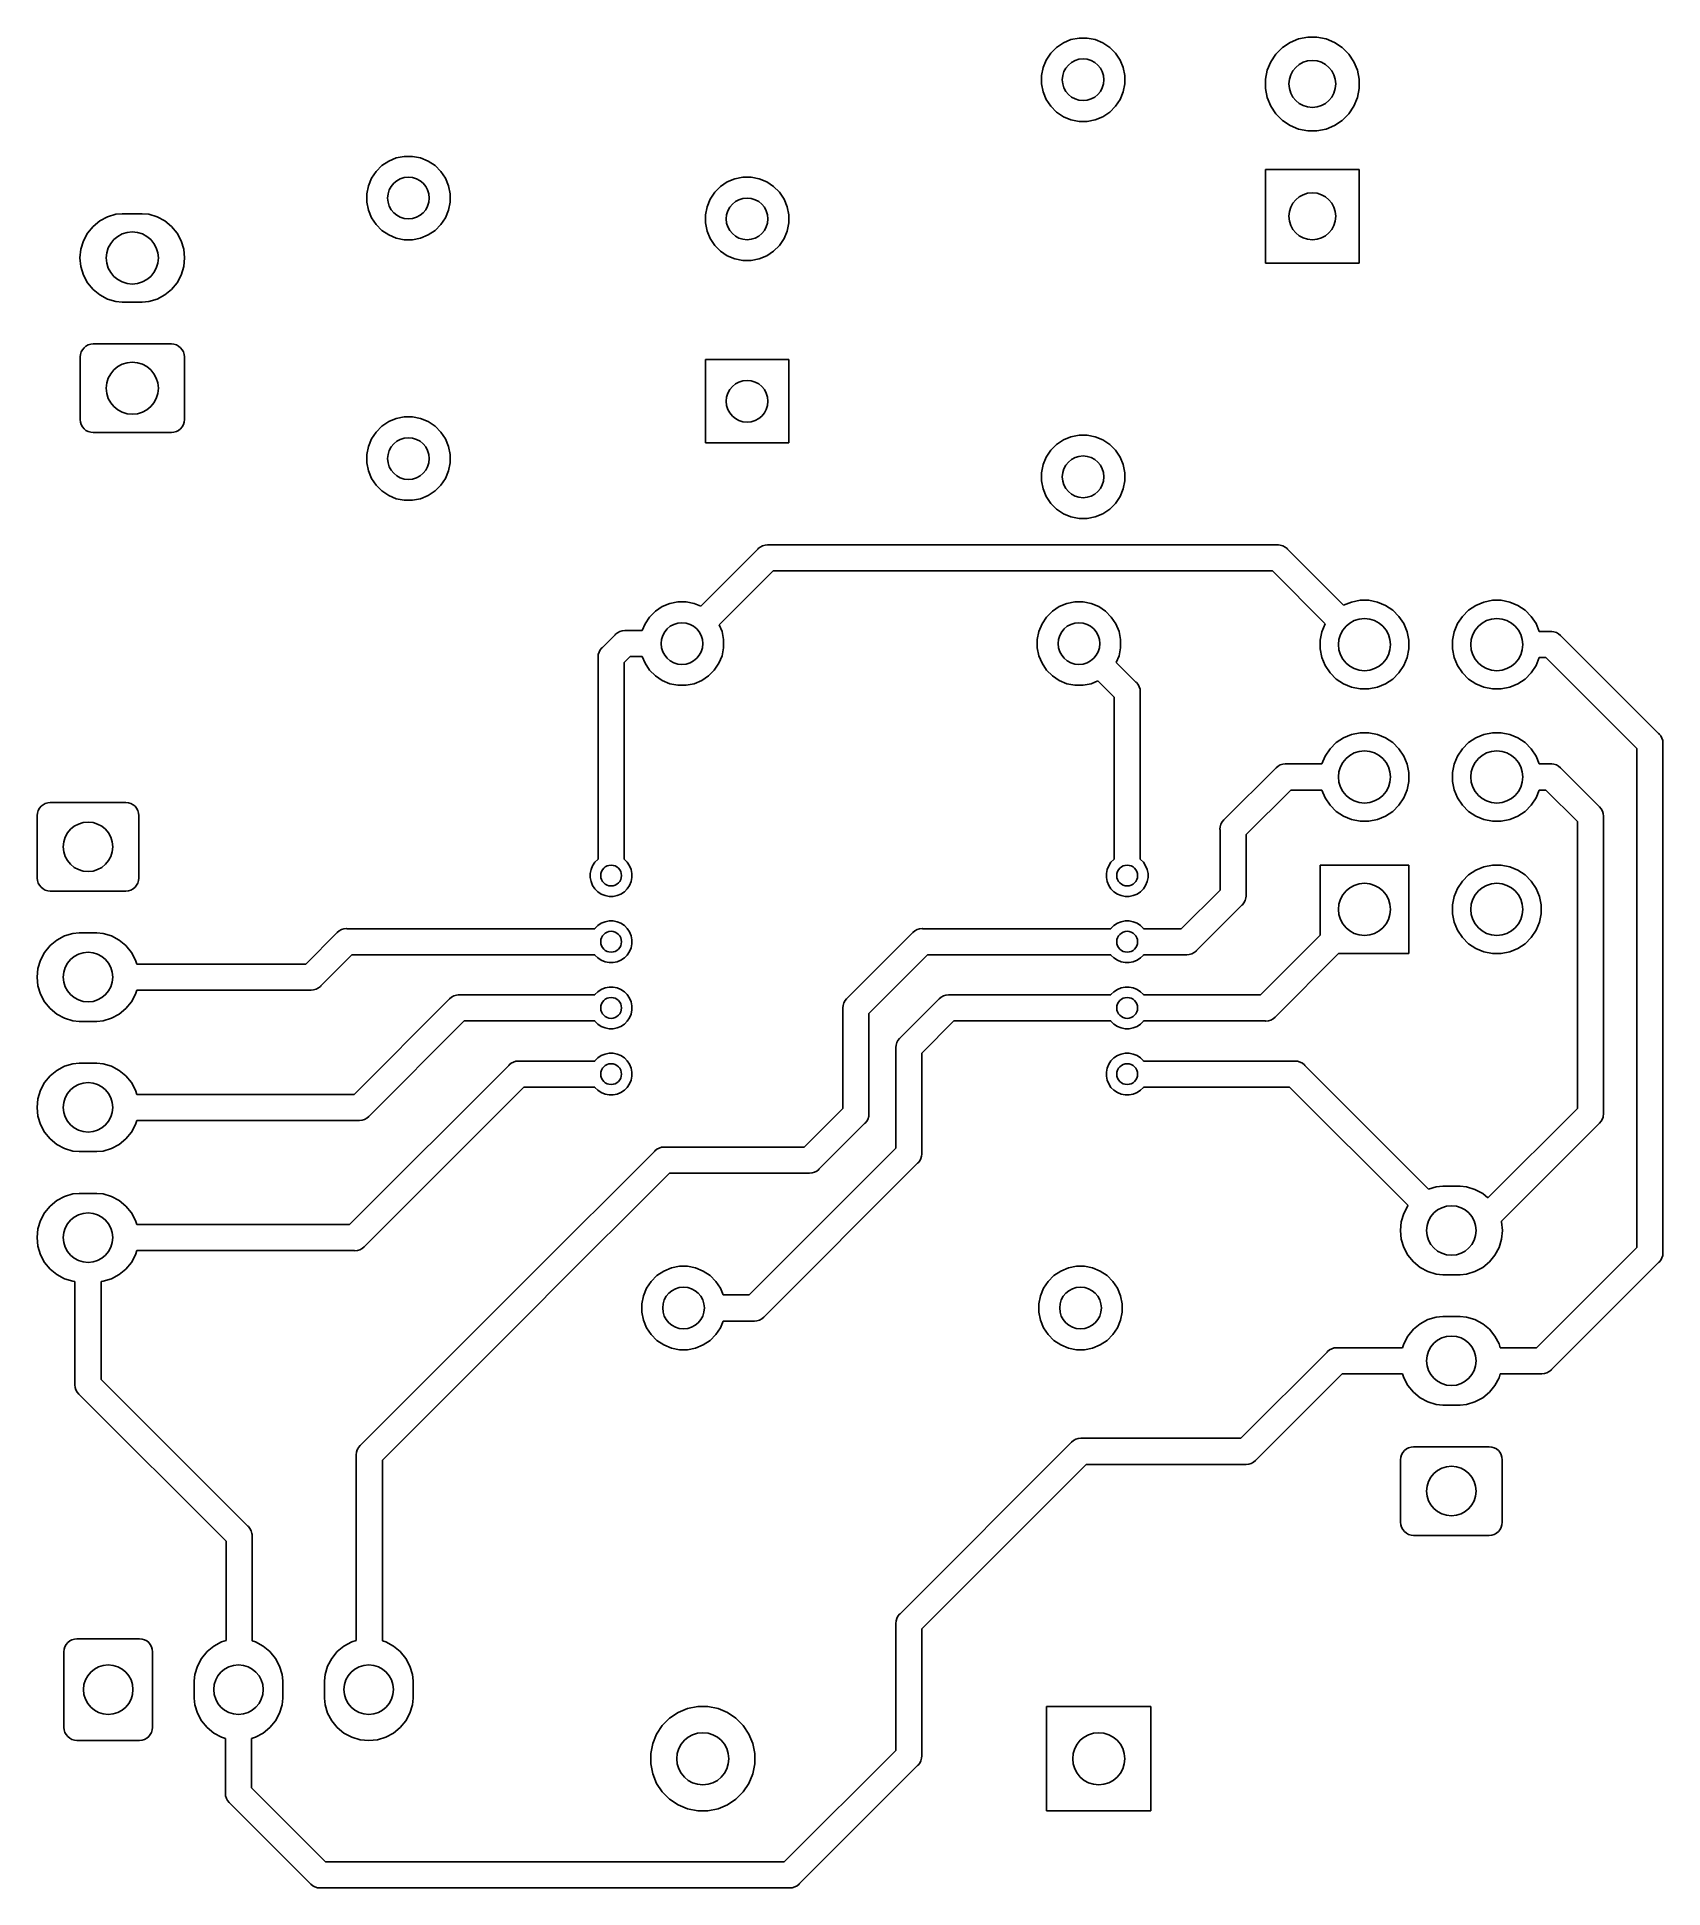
# Model space of a CAD drawing. Extents: x 143.9 to 175.1, y -98.9 to -63.4.
import ezdxf

# ---------------------------------------------------------------- set-up
doc = ezdxf.new("R2010")
doc.units = 0
doc.layers.add('BLACK', color=7, linetype='CONTINUOUS')

msp = doc.modelspace()

# ---------------------------------------------------------------- linework, layer by layer
at = {"layer": 'BLACK', "linetype": 'CONTINUOUS'}
for p, q in [((163.49, -63.6086), (163.621, -63.521)), ((163.621, -63.521), (163.767, -63.4607)), ((163.767, -63.4607), (163.921, -63.43)), ((163.921, -63.43), (164.079, -63.43)), ((164.079, -63.43), (164.233, -63.4607)), ((164.233, -63.4607), (164.379, -63.521)), ((164.379, -63.521), (164.51, -63.6086)), ((167.826, -63.6109), (167.974, -63.5124)), ((167.974, -63.5124), (168.137, -63.4446)), ((168.137, -63.4446), (168.311, -63.41)), ((168.311, -63.41), (168.489, -63.41)), ((168.489, -63.41), (168.663, -63.4446)), ((168.663, -63.4446), (168.826, -63.5124)), ((168.826, -63.5124), (168.974, -63.6109)), ((163.231, -63.9966), (163.291, -63.8511)), ((163.291, -63.8511), (163.379, -63.72)), ((163.379, -63.72), (163.49, -63.6086)), ((164.51, -63.6086), (164.621, -63.72)), ((164.621, -63.72), (164.709, -63.8511)), ((164.709, -63.8511), (164.769, -63.9966)), ((167.535, -64.0475), (167.602, -63.8837)), ((167.602, -63.8837), (167.701, -63.7363)), ((167.701, -63.7363), (167.826, -63.6109)), ((168.974, -63.6109), (169.099, -63.7363)), ((169.099, -63.7363), (169.198, -63.8837)), ((169.198, -63.8837), (169.265, -64.0475)), ((163.2, -64.1512), (163.231, -63.9966)), ((163.2, -64.3088), (163.2, -64.1512)), ((164.769, -63.9966), (164.8, -64.1512)), ((164.8, -64.1512), (164.8, -64.3088)), ((167.5, -64.2214), (167.535, -64.0475)), ((167.5, -64.3986), (167.5, -64.2214)), ((169.265, -64.0475), (169.3, -64.2214)), ((169.3, -64.2214), (169.3, -64.3986)), ((163.231, -64.4634), (163.2, -64.3088)), ((163.291, -64.6089), (163.231, -64.4634)), ((163.379, -64.74), (163.291, -64.6089)), ((164.709, -64.6089), (164.621, -64.74)), ((164.769, -64.4634), (164.709, -64.6089)), ((164.8, -64.3088), (164.769, -64.4634)), ((167.535, -64.5725), (167.5, -64.3986)), ((167.602, -64.7363), (167.535, -64.5725)), ((169.265, -64.5725), (169.198, -64.7363)), ((169.3, -64.3986), (169.265, -64.5725)), ((163.49, -64.8514), (163.379, -64.74)), ((163.621, -64.939), (163.49, -64.8514)), ((163.767, -64.9993), (163.621, -64.939)), ((163.921, -65.03), (163.767, -64.9993)), ((164.233, -64.9993), (164.079, -65.03)), ((164.379, -64.939), (164.233, -64.9993)), ((164.51, -64.8514), (164.379, -64.939)), ((164.621, -64.74), (164.51, -64.8514)), ((167.701, -64.8837), (167.602, -64.7363)), ((167.826, -65.0091), (167.701, -64.8837)), ((169.099, -64.8837), (168.974, -65.0091)), ((169.198, -64.7363), (169.099, -64.8837)), ((164.079, -65.03), (163.921, -65.03)), ((167.974, -65.1076), (167.826, -65.0091)), ((168.137, -65.1754), (167.974, -65.1076)), ((168.311, -65.21), (168.137, -65.1754)), ((168.489, -65.21), (168.311, -65.21)), ((168.663, -65.1754), (168.489, -65.21)), ((168.826, -65.1076), (168.663, -65.1754)), ((168.974, -65.0091), (168.826, -65.1076)), ((150.817, -65.7307), (150.971, -65.7)), ((150.971, -65.7), (151.129, -65.7)), ((151.129, -65.7), (151.283, -65.7307)), ((150.341, -66.1211), (150.429, -65.99)), ((150.429, -65.99), (150.54, -65.8786)), ((150.54, -65.8786), (150.671, -65.791)), ((150.671, -65.791), (150.817, -65.7307)), ((151.283, -65.7307), (151.429, -65.791)), ((151.429, -65.791), (151.56, -65.8786)), ((151.56, -65.8786), (151.671, -65.99)), ((151.671, -65.99), (151.759, -66.1211)), ((167.5, -67.75), (167.5, -65.95)), ((167.5, -65.95), (169.3, -65.95)), ((169.3, -65.95), (169.3, -67.75)), ((150.25, -66.4212), (150.281, -66.2666)), ((150.25, -66.5788), (150.25, -66.4212)), ((150.281, -66.2666), (150.341, -66.1211)), ((151.759, -66.1211), (151.819, -66.2666)), ((151.819, -66.2666), (151.85, -66.4212)), ((151.85, -66.4212), (151.85, -66.5788)), ((156.841, -66.5211), (156.929, -66.39)), ((156.929, -66.39), (157.04, -66.2786)), ((157.04, -66.2786), (157.171, -66.191)), ((157.171, -66.191), (157.317, -66.1307)), ((157.317, -66.1307), (157.471, -66.1)), ((157.471, -66.1), (157.629, -66.1)), ((157.629, -66.1), (157.783, -66.1307)), ((157.783, -66.1307), (157.929, -66.191)), ((157.929, -66.191), (158.06, -66.2786)), ((158.06, -66.2786), (158.171, -66.39)), ((158.171, -66.39), (158.259, -66.5211)), ((150.281, -66.7334), (150.25, -66.5788)), ((150.341, -66.8789), (150.281, -66.7334)), ((151.819, -66.7334), (151.759, -66.8789)), ((151.85, -66.5788), (151.819, -66.7334)), ((156.75, -66.8212), (156.781, -66.6666)), ((156.781, -66.6666), (156.841, -66.5211)), ((158.259, -66.5211), (158.319, -66.6666)), ((158.319, -66.6666), (158.35, -66.8212)), ((144.89, -67.1755), (144.996, -67.0461)), ((144.996, -67.0461), (145.125, -66.9398)), ((145.125, -66.9398), (145.273, -66.8609)), ((145.273, -66.8609), (145.433, -66.8123)), ((145.433, -66.8123), (145.558, -66.8)), ((145.558, -66.8), (145.942, -66.8)), ((145.942, -66.8), (146.067, -66.8123)), ((146.067, -66.8123), (146.227, -66.8609)), ((146.227, -66.8609), (146.375, -66.9398)), ((146.375, -66.9398), (146.504, -67.0461)), ((146.504, -67.0461), (146.61, -67.1755)), ((150.429, -67.01), (150.341, -66.8789)), ((150.54, -67.1214), (150.429, -67.01)), ((150.671, -67.209), (150.54, -67.1214)), ((151.56, -67.1214), (151.429, -67.209)), ((151.671, -67.01), (151.56, -67.1214)), ((151.759, -66.8789), (151.671, -67.01)), ((156.75, -66.9788), (156.75, -66.8212)), ((156.781, -67.1334), (156.75, -66.9788)), ((158.35, -66.9788), (158.319, -67.1334)), ((158.35, -66.8212), (158.35, -66.9788)), ((144.746, -67.65), (144.762, -67.4834)), ((144.762, -67.4834), (144.811, -67.3231)), ((144.811, -67.3231), (144.89, -67.1755)), ((146.61, -67.1755), (146.689, -67.3231)), ((146.689, -67.3231), (146.738, -67.4834)), ((146.738, -67.4834), (146.754, -67.65)), ((150.817, -67.2693), (150.671, -67.209)), ((150.971, -67.3), (150.817, -67.2693)), ((151.129, -67.3), (150.971, -67.3)), ((151.283, -67.2693), (151.129, -67.3)), ((151.429, -67.209), (151.283, -67.2693)), ((156.841, -67.2789), (156.781, -67.1334)), ((156.929, -67.41), (156.841, -67.2789)), ((157.04, -67.5214), (156.929, -67.41)), ((158.171, -67.41), (158.06, -67.5214)), ((158.259, -67.2789), (158.171, -67.41)), ((158.319, -67.1334), (158.259, -67.2789)), ((144.762, -67.8166), (144.746, -67.65)), ((144.811, -67.9769), (144.762, -67.8166)), ((146.738, -67.8166), (146.689, -67.9769)), ((146.754, -67.65), (146.738, -67.8166)), ((157.171, -67.609), (157.04, -67.5214)), ((157.317, -67.6693), (157.171, -67.609)), ((157.471, -67.7), (157.317, -67.6693)), ((157.629, -67.7), (157.471, -67.7)), ((157.783, -67.6693), (157.629, -67.7)), ((157.929, -67.609), (157.783, -67.6693)), ((158.06, -67.5214), (157.929, -67.609)), ((169.3, -67.75), (167.5, -67.75)), ((144.89, -68.1245), (144.811, -67.9769)), ((144.996, -68.2539), (144.89, -68.1245)), ((146.61, -68.1245), (146.504, -68.2539)), ((146.689, -67.9769), (146.61, -68.1245)), ((145.125, -68.3602), (144.996, -68.2539)), ((145.273, -68.4391), (145.125, -68.3602)), ((145.433, -68.4877), (145.273, -68.4391)), ((145.558, -68.5), (145.433, -68.4877)), ((145.942, -68.5), (145.558, -68.5)), ((146.067, -68.4877), (145.942, -68.5)), ((146.227, -68.4391), (146.067, -68.4877)), ((146.375, -68.3602), (146.227, -68.4391)), ((146.504, -68.2539), (146.375, -68.3602)), ((144.75, -69.55), (144.755, -69.5012)), ((144.75, -70.75), (144.75, -69.55)), ((144.755, -69.5012), (144.769, -69.4543)), ((144.769, -69.4543), (144.792, -69.4111)), ((144.792, -69.4111), (144.823, -69.3732)), ((144.823, -69.3732), (144.861, -69.3421)), ((144.861, -69.3421), (144.904, -69.319)), ((144.904, -69.319), (144.951, -69.3048)), ((144.951, -69.3048), (145, -69.3)), ((145, -69.3), (146.5, -69.3)), ((146.5, -69.3), (146.549, -69.3048)), ((146.549, -69.3048), (146.596, -69.319)), ((146.596, -69.319), (146.639, -69.3421)), ((146.639, -69.3421), (146.677, -69.3732)), ((146.677, -69.3732), (146.708, -69.4111)), ((146.708, -69.4111), (146.731, -69.4543)), ((146.731, -69.4543), (146.745, -69.5012)), ((146.745, -69.5012), (146.75, -69.55)), ((146.75, -69.55), (146.75, -70.75)), ((156.75, -71.2), (156.75, -69.6)), ((156.75, -69.6), (158.35, -69.6)), ((158.35, -69.6), (158.35, -71.2)), ((144.755, -70.7988), (144.75, -70.75)), ((144.769, -70.8457), (144.755, -70.7988)), ((144.792, -70.8889), (144.769, -70.8457)), ((144.823, -70.9268), (144.792, -70.8889)), ((144.861, -70.9579), (144.823, -70.9268)), ((144.904, -70.981), (144.861, -70.9579)), ((144.951, -70.9952), (144.904, -70.981)), ((145, -71), (144.951, -70.9952)), ((146.5, -71), (145, -71)), ((146.549, -70.9952), (146.5, -71)), ((146.596, -70.981), (146.549, -70.9952)), ((146.639, -70.9579), (146.596, -70.981)), ((146.677, -70.9268), (146.639, -70.9579)), ((146.708, -70.8889), (146.677, -70.9268)), ((146.731, -70.8457), (146.708, -70.8889)), ((146.745, -70.7988), (146.731, -70.8457)), ((146.75, -70.75), (146.745, -70.7988)), ((150.341, -71.1211), (150.429, -70.99)), ((150.429, -70.99), (150.54, -70.8786)), ((150.54, -70.8786), (150.671, -70.791)), ((150.671, -70.791), (150.817, -70.7307)), ((150.817, -70.7307), (150.971, -70.7)), ((150.971, -70.7), (151.129, -70.7)), ((151.129, -70.7), (151.283, -70.7307)), ((151.283, -70.7307), (151.429, -70.791)), ((151.429, -70.791), (151.56, -70.8786)), ((151.56, -70.8786), (151.671, -70.99)), ((151.671, -70.99), (151.759, -71.1211)), ((150.25, -71.4212), (150.281, -71.2666)), ((150.281, -71.2666), (150.341, -71.1211)), ((151.759, -71.1211), (151.819, -71.2666)), ((151.819, -71.2666), (151.85, -71.4212)), ((158.35, -71.2), (156.75, -71.2)), ((163.291, -71.4711), (163.379, -71.34)), ((163.379, -71.34), (163.49, -71.2286)), ((163.49, -71.2286), (163.621, -71.141)), ((163.621, -71.141), (163.767, -71.0807)), ((163.767, -71.0807), (163.921, -71.05)), ((163.921, -71.05), (164.079, -71.05)), ((164.079, -71.05), (164.233, -71.0807)), ((164.233, -71.0807), (164.379, -71.141)), ((164.379, -71.141), (164.51, -71.2286)), ((164.51, -71.2286), (164.621, -71.34)), ((164.621, -71.34), (164.709, -71.4711)), ((150.25, -71.5788), (150.25, -71.4212)), ((150.281, -71.7334), (150.25, -71.5788)), ((150.341, -71.8789), (150.281, -71.7334)), ((151.819, -71.7334), (151.759, -71.8789)), ((151.85, -71.5788), (151.819, -71.7334)), ((151.85, -71.4212), (151.85, -71.5788)), ((163.2, -71.7712), (163.231, -71.6166)), ((163.231, -71.6166), (163.291, -71.4711)), ((164.709, -71.4711), (164.769, -71.6166)), ((164.769, -71.6166), (164.8, -71.7712)), ((150.429, -72.01), (150.341, -71.8789)), ((150.54, -72.1214), (150.429, -72.01)), ((151.671, -72.01), (151.56, -72.1214)), ((151.759, -71.8789), (151.671, -72.01)), ((163.2, -71.9288), (163.2, -71.7712)), ((163.231, -72.0834), (163.2, -71.9288)), ((163.291, -72.2289), (163.231, -72.0834)), ((164.769, -72.0834), (164.709, -72.2289)), ((164.8, -71.9288), (164.769, -72.0834)), ((164.8, -71.7712), (164.8, -71.9288)), ((150.671, -72.209), (150.54, -72.1214)), ((150.817, -72.2693), (150.671, -72.209)), ((150.971, -72.3), (150.817, -72.2693)), ((151.129, -72.3), (150.971, -72.3)), ((151.283, -72.2693), (151.129, -72.3)), ((151.429, -72.209), (151.283, -72.2693)), ((151.56, -72.1214), (151.429, -72.209)), ((163.379, -72.36), (163.291, -72.2289)), ((163.49, -72.4714), (163.379, -72.36)), ((164.621, -72.36), (164.51, -72.4714)), ((164.709, -72.2289), (164.621, -72.36)), ((163.621, -72.559), (163.49, -72.4714)), ((163.767, -72.6193), (163.621, -72.559)), ((163.921, -72.65), (163.767, -72.6193)), ((164.079, -72.65), (163.921, -72.65)), ((164.233, -72.6193), (164.079, -72.65)), ((164.379, -72.559), (164.233, -72.6193)), ((164.51, -72.4714), (164.379, -72.559)), ((157.848, -73.1739), (157.895, -73.1596)), ((157.895, -73.1596), (157.944, -73.1548)), ((157.944, -73.1548), (157.956, -73.156)), ((157.956, -73.156), (167.724, -73.156)), ((167.724, -73.156), (167.736, -73.1548)), ((167.736, -73.1548), (167.748, -73.156)), ((167.748, -73.156), (167.785, -73.1596)), ((167.785, -73.1596), (167.832, -73.1739)), ((156.662, -74.3342), (157.759, -73.2379)), ((157.759, -73.2379), (157.766, -73.2284)), ((157.766, -73.2284), (157.804, -73.1971)), ((157.804, -73.1971), (157.848, -73.1739)), ((167.832, -73.1739), (167.876, -73.1971)), ((167.876, -73.1971), (167.914, -73.2284)), ((167.914, -73.2284), (167.921, -73.2379)), ((167.921, -73.2379), (168.999, -74.3159)), ((158.048, -73.656), (157.016, -74.6877)), ((167.632, -73.656), (158.048, -73.656)), ((168.646, -74.6694), (167.632, -73.656)), ((169.152, -74.2527), (169.316, -74.22)), ((169.316, -74.22), (169.484, -74.22)), ((169.484, -74.22), (169.648, -74.2527)), ((171.692, -74.2527), (171.856, -74.22)), ((171.856, -74.22), (172.024, -74.22)), ((172.024, -74.22), (172.188, -74.2527)), ((155.591, -74.6711), (155.679, -74.54)), ((155.679, -74.54), (155.79, -74.4286)), ((155.79, -74.4286), (155.921, -74.341)), ((155.921, -74.341), (156.067, -74.2807)), ((156.067, -74.2807), (156.221, -74.25)), ((156.221, -74.25), (156.379, -74.25)), ((156.379, -74.25), (156.533, -74.2807)), ((156.533, -74.2807), (156.662, -74.3342)), ((163.211, -74.6711), (163.299, -74.54)), ((163.299, -74.54), (163.41, -74.4286)), ((163.41, -74.4286), (163.541, -74.341)), ((163.541, -74.341), (163.687, -74.2807)), ((163.687, -74.2807), (163.841, -74.25)), ((163.841, -74.25), (163.999, -74.25)), ((163.999, -74.25), (164.153, -74.2807)), ((164.153, -74.2807), (164.299, -74.341)), ((164.299, -74.341), (164.43, -74.4286)), ((164.43, -74.4286), (164.541, -74.54)), ((164.541, -74.54), (164.629, -74.6711)), ((168.999, -74.3159), (169.152, -74.2527)), ((169.648, -74.2527), (169.803, -74.3167)), ((169.803, -74.3167), (169.942, -74.4098)), ((169.942, -74.4098), (170.06, -74.5282)), ((170.06, -74.5282), (170.153, -74.6674)), ((171.187, -74.6674), (171.28, -74.5282)), ((171.28, -74.5282), (171.398, -74.4098)), ((171.398, -74.4098), (171.537, -74.3167)), ((171.537, -74.3167), (171.692, -74.2527)), ((172.188, -74.2527), (172.343, -74.3167)), ((172.343, -74.3167), (172.482, -74.4098)), ((172.482, -74.4098), (172.6, -74.5282)), ((172.6, -74.5282), (172.693, -74.6674)), ((154.772, -75.1255), (155.016, -74.8819)), ((155.016, -74.8819), (155.023, -74.8724)), ((155.023, -74.8724), (155.061, -74.8411)), ((155.061, -74.8411), (155.105, -74.8179)), ((155.105, -74.8179), (155.109, -74.8166)), ((155.109, -74.8166), (155.152, -74.8036)), ((155.152, -74.8036), (155.201, -74.7988)), ((155.201, -74.7988), (155.213, -74.8)), ((155.213, -74.8), (155.538, -74.8)), ((155.538, -74.8), (155.591, -74.6711)), ((157.016, -74.6877), (157.069, -74.8166)), ((157.069, -74.8166), (157.1, -74.9712)), ((163.12, -74.9712), (163.151, -74.8166)), ((163.151, -74.8166), (163.211, -74.6711)), ((164.629, -74.6711), (164.689, -74.8166)), ((164.689, -74.8166), (164.72, -74.9712)), ((168.55, -74.9863), (168.583, -74.8221)), ((168.583, -74.8221), (168.646, -74.6694)), ((170.153, -74.6674), (170.217, -74.8221)), ((170.217, -74.8221), (170.25, -74.9863)), ((171.09, -74.9863), (171.123, -74.8221)), ((171.123, -74.8221), (171.187, -74.6674)), ((172.693, -74.6674), (172.756, -74.82)), ((172.756, -74.82), (172.975, -74.82)), ((172.975, -74.82), (172.987, -74.8188)), ((172.987, -74.8188), (172.999, -74.82)), ((172.999, -74.82), (173.036, -74.8236)), ((173.036, -74.8236), (173.083, -74.8379)), ((173.083, -74.8379), (173.127, -74.8611)), ((173.127, -74.8611), (173.165, -74.8924)), ((173.165, -74.8924), (173.172, -74.9019)), ((173.172, -74.9019), (175.047, -76.7765)), ((154.689, -75.311), (154.694, -75.262)), ((154.694, -75.262), (154.708, -75.2149)), ((154.708, -75.2149), (154.731, -75.1714)), ((154.708, -75.2149), (154.708, -75.2149)), ((154.731, -75.1714), (154.762, -75.1334)), ((154.762, -75.1334), (154.772, -75.1255)), ((155.305, -75.3), (155.19, -75.4146)), ((155.538, -75.3), (155.305, -75.3)), ((155.591, -75.4289), (155.538, -75.3)), ((157.069, -75.2834), (157.009, -75.4289)), ((157.1, -75.1288), (157.069, -75.2834)), ((157.1, -74.9712), (157.1, -75.1288)), ((163.12, -75.1288), (163.12, -74.9712)), ((163.151, -75.2834), (163.12, -75.1288)), ((163.211, -75.4289), (163.151, -75.2834)), ((164.689, -75.2834), (164.636, -75.4123)), ((164.72, -75.1288), (164.689, -75.2834)), ((164.72, -74.9712), (164.72, -75.1288)), ((168.55, -75.1537), (168.55, -74.9863)), ((168.583, -75.3179), (168.55, -75.1537)), ((170.25, -75.1537), (170.217, -75.3179)), ((170.25, -74.9863), (170.25, -75.1537)), ((171.09, -75.1537), (171.09, -74.9863)), ((171.123, -75.3179), (171.09, -75.1537)), ((154.69, -75.3233), (154.689, -75.311)), ((154.69, -79.188), (154.69, -75.3233)), ((155.19, -75.4146), (155.19, -79.188)), ((155.679, -75.56), (155.591, -75.4289)), ((155.79, -75.6714), (155.679, -75.56)), ((156.921, -75.56), (156.81, -75.6714)), ((157.009, -75.4289), (156.921, -75.56)), ((163.299, -75.56), (163.211, -75.4289)), ((163.41, -75.6714), (163.299, -75.56)), ((164.636, -75.4123), (165.014, -75.7905)), ((168.647, -75.4726), (168.583, -75.3179)), ((168.74, -75.6118), (168.647, -75.4726)), ((168.858, -75.7302), (168.74, -75.6118)), ((170.06, -75.6118), (169.942, -75.7302)), ((170.153, -75.4726), (170.06, -75.6118)), ((170.217, -75.3179), (170.153, -75.4726)), ((171.187, -75.4726), (171.123, -75.3179)), ((171.28, -75.6118), (171.187, -75.4726)), ((171.398, -75.7302), (171.28, -75.6118)), ((172.6, -75.6118), (172.482, -75.7302)), ((172.693, -75.4726), (172.6, -75.6118)), ((172.756, -75.32), (172.693, -75.4726)), ((172.883, -75.32), (172.756, -75.32)), ((174.629, -77.0656), (172.883, -75.32)), ((155.921, -75.759), (155.79, -75.6714)), ((156.067, -75.8193), (155.921, -75.759)), ((156.221, -75.85), (156.067, -75.8193)), ((156.379, -75.85), (156.221, -75.85)), ((156.533, -75.8193), (156.379, -75.85)), ((156.679, -75.759), (156.533, -75.8193)), ((156.81, -75.6714), (156.679, -75.759)), ((163.541, -75.759), (163.41, -75.6714)), ((163.687, -75.8193), (163.541, -75.759)), ((163.841, -75.85), (163.687, -75.8193)), ((163.999, -75.85), (163.841, -75.85)), ((164.153, -75.8193), (163.999, -75.85)), ((164.282, -75.7658), (164.153, -75.8193)), ((164.596, -76.0796), (164.282, -75.7658)), ((165.014, -75.7905), (165.024, -75.7984)), ((165.024, -75.7984), (165.055, -75.8364)), ((165.055, -75.8364), (165.078, -75.8799)), ((165.078, -75.8799), (165.092, -75.927)), ((165.092, -75.927), (165.097, -75.976)), ((165.097, -75.976), (165.096, -75.9883)), ((165.096, -75.9883), (165.096, -79.188)), ((168.997, -75.8233), (168.858, -75.7302)), ((169.152, -75.8873), (168.997, -75.8233)), ((169.316, -75.92), (169.152, -75.8873)), ((169.484, -75.92), (169.316, -75.92)), ((169.648, -75.8873), (169.484, -75.92)), ((169.803, -75.8233), (169.648, -75.8873)), ((169.942, -75.7302), (169.803, -75.8233)), ((171.537, -75.8233), (171.398, -75.7302)), ((171.692, -75.8873), (171.537, -75.8233)), ((171.856, -75.92), (171.692, -75.8873)), ((172.024, -75.92), (171.856, -75.92)), ((172.188, -75.8873), (172.024, -75.92)), ((172.343, -75.8233), (172.188, -75.8873)), ((172.482, -75.7302), (172.343, -75.8233)), ((164.596, -79.188), (164.596, -76.0796)), ((168.647, -77.2074), (168.74, -77.0682)), ((168.74, -77.0682), (168.858, -76.9498)), ((168.858, -76.9498), (168.997, -76.8567)), ((168.997, -76.8567), (169.152, -76.7927)), ((169.152, -76.7927), (169.316, -76.76)), ((169.316, -76.76), (169.484, -76.76)), ((169.484, -76.76), (169.648, -76.7927)), ((169.648, -76.7927), (169.803, -76.8567)), ((169.803, -76.8567), (169.942, -76.9498)), ((169.942, -76.9498), (170.06, -77.0682)), ((170.06, -77.0682), (170.153, -77.2074)), ((171.187, -77.2074), (171.28, -77.0682)), ((171.28, -77.0682), (171.398, -76.9498)), ((171.398, -76.9498), (171.537, -76.8567)), ((171.537, -76.8567), (171.692, -76.7927)), ((171.692, -76.7927), (171.856, -76.76)), ((171.856, -76.76), (172.024, -76.76)), ((172.024, -76.76), (172.188, -76.7927)), ((172.188, -76.7927), (172.343, -76.8567)), ((172.343, -76.8567), (172.482, -76.9498)), ((172.482, -76.9498), (172.6, -77.0682)), ((172.6, -77.0682), (172.693, -77.2074)), ((174.629, -86.6374), (174.629, -77.0656)), ((175.047, -76.7765), (175.057, -76.7844)), ((175.057, -76.7844), (175.064, -76.7939)), ((175.064, -76.7939), (175.088, -76.8224)), ((175.088, -76.8224), (175.111, -76.8659)), ((175.111, -76.8659), (175.125, -76.913)), ((175.125, -76.913), (175.13, -76.962)), ((175.13, -76.962), (175.129, -76.9743)), ((175.129, -76.9743), (175.129, -86.7287)), ((167.696, -77.4419), (167.703, -77.4324)), ((167.703, -77.4324), (167.741, -77.4011)), ((167.741, -77.4011), (167.785, -77.3779)), ((167.785, -77.3779), (167.832, -77.3636)), ((167.832, -77.3636), (167.881, -77.3588)), ((167.881, -77.3588), (167.893, -77.36)), ((167.893, -77.36), (168.584, -77.36)), ((168.584, -77.36), (168.647, -77.2074)), ((170.153, -77.2074), (170.217, -77.3621)), ((170.217, -77.3621), (170.25, -77.5263)), ((171.09, -77.5263), (171.123, -77.3621)), ((171.123, -77.3621), (171.187, -77.2074)), ((172.693, -77.2074), (172.756, -77.36)), ((172.756, -77.36), (172.975, -77.36)), ((172.975, -77.36), (172.987, -77.3588)), ((172.987, -77.3588), (172.999, -77.36)), ((172.999, -77.36), (173.036, -77.3636)), ((173.036, -77.3636), (173.083, -77.3779)), ((173.083, -77.3779), (173.127, -77.4011)), ((173.127, -77.4011), (173.165, -77.4324)), ((173.165, -77.4324), (173.172, -77.4419)), ((166.71, -78.4275), (167.696, -77.4419)), ((170.25, -77.6937), (170.217, -77.8579)), ((170.25, -77.5263), (170.25, -77.6937)), ((171.09, -77.6937), (171.09, -77.5263)), ((171.123, -77.8579), (171.09, -77.6937)), ((173.172, -77.4419), (173.904, -78.1735)), ((143.998, -78.1732), (144.036, -78.1421)), ((144.036, -78.1421), (144.079, -78.119)), ((144.079, -78.119), (144.126, -78.1048)), ((144.126, -78.1048), (144.175, -78.1)), ((144.175, -78.1), (145.625, -78.1)), ((145.625, -78.1), (145.674, -78.1048)), ((145.674, -78.1048), (145.721, -78.119)), ((145.721, -78.119), (145.764, -78.1421)), ((145.764, -78.1421), (145.802, -78.1732)), ((167.985, -77.86), (167.128, -78.7166)), ((168.584, -77.86), (167.985, -77.86)), ((168.647, -78.0126), (168.584, -77.86)), ((168.74, -78.1518), (168.647, -78.0126)), ((170.153, -78.0126), (170.06, -78.1518)), ((170.217, -77.8579), (170.153, -78.0126)), ((171.187, -78.0126), (171.123, -77.8579)), ((171.28, -78.1518), (171.187, -78.0126)), ((172.693, -78.0126), (172.6, -78.1518)), ((172.756, -77.86), (172.693, -78.0126)), ((172.883, -77.86), (172.756, -77.86)), ((173.486, -78.4626), (172.883, -77.86)), ((143.925, -78.35), (143.93, -78.3012)), ((143.925, -79.55), (143.925, -78.35)), ((143.93, -78.3012), (143.944, -78.2543)), ((143.944, -78.2543), (143.967, -78.2111)), ((143.967, -78.2111), (143.998, -78.1732)), ((145.802, -78.1732), (145.833, -78.2111)), ((145.833, -78.2111), (145.856, -78.2543)), ((145.856, -78.2543), (145.87, -78.3012)), ((145.87, -78.3012), (145.875, -78.35)), ((145.875, -78.35), (145.875, -79.55)), ((166.646, -78.5169), (166.669, -78.4734)), ((166.669, -78.4734), (166.7, -78.4354)), ((166.7, -78.4354), (166.71, -78.4275)), ((168.858, -78.2702), (168.74, -78.1518)), ((168.997, -78.3633), (168.858, -78.2702)), ((169.152, -78.4273), (168.997, -78.3633)), ((169.316, -78.46), (169.152, -78.4273)), ((169.484, -78.46), (169.316, -78.46)), ((169.648, -78.4273), (169.484, -78.46)), ((169.803, -78.3633), (169.648, -78.4273)), ((169.942, -78.2702), (169.803, -78.3633)), ((170.06, -78.1518), (169.942, -78.2702)), ((171.398, -78.2702), (171.28, -78.1518)), ((171.537, -78.3633), (171.398, -78.2702)), ((171.692, -78.4273), (171.537, -78.3633)), ((171.856, -78.46), (171.692, -78.4273)), ((172.024, -78.46), (171.856, -78.46)), ((172.188, -78.4273), (172.024, -78.46)), ((172.343, -78.3633), (172.188, -78.4273)), ((172.482, -78.2702), (172.343, -78.3633)), ((172.6, -78.1518), (172.482, -78.2702)), ((173.486, -83.9704), (173.486, -78.4626)), ((173.904, -78.1735), (173.914, -78.1814)), ((173.914, -78.1814), (173.945, -78.2194)), ((173.945, -78.2194), (173.968, -78.2629)), ((173.968, -78.2629), (173.982, -78.31)), ((173.982, -78.31), (173.987, -78.359)), ((173.987, -78.359), (173.986, -78.3713)), ((173.986, -78.3713), (173.986, -84.0617)), ((166.627, -78.613), (166.632, -78.564)), ((166.628, -78.6253), (166.627, -78.613)), ((166.628, -79.7794), (166.628, -78.6253)), ((166.632, -78.564), (166.646, -78.5169)), ((167.128, -78.7166), (167.128, -79.8707)), ((154.629, -79.247), (154.685, -79.1913)), ((154.685, -79.1913), (154.69, -79.188)), ((155.19, -79.188), (155.195, -79.1913)), ((155.195, -79.1913), (155.251, -79.247)), ((164.535, -79.247), (164.591, -79.1913)), ((164.591, -79.1913), (164.596, -79.188)), ((165.096, -79.188), (165.101, -79.1913)), ((165.101, -79.1913), (165.157, -79.247)), ((143.93, -79.5988), (143.925, -79.55)), ((145.875, -79.55), (145.87, -79.5988)), ((154.54, -79.4626), (154.555, -79.3853)), ((154.54, -79.5414), (154.54, -79.4626)), ((154.555, -79.6187), (154.54, -79.5414)), ((154.555, -79.3853), (154.586, -79.3125)), ((154.586, -79.3125), (154.629, -79.247)), ((155.251, -79.247), (155.294, -79.3125)), ((155.294, -79.3125), (155.325, -79.3853)), ((155.325, -79.3853), (155.34, -79.4626)), ((155.34, -79.5414), (155.325, -79.6187)), ((155.34, -79.4626), (155.34, -79.5414)), ((164.446, -79.4626), (164.461, -79.3853)), ((164.446, -79.5414), (164.446, -79.4626)), ((164.461, -79.6187), (164.446, -79.5414)), ((164.461, -79.3853), (164.492, -79.3125)), ((164.492, -79.3125), (164.535, -79.247)), ((165.157, -79.247), (165.2, -79.3125)), ((165.2, -79.3125), (165.231, -79.3853)), ((165.231, -79.3853), (165.246, -79.4626)), ((165.246, -79.5414), (165.231, -79.6187)), ((165.246, -79.4626), (165.246, -79.5414)), ((168.55, -80.6464), (168.55, -79.3)), ((168.55, -79.3), (170.25, -79.3)), ((170.25, -79.3), (170.25, -81)), ((171.28, -79.6082), (171.398, -79.4898)), ((171.398, -79.4898), (171.537, -79.3967)), ((171.537, -79.3967), (171.692, -79.3327)), ((171.692, -79.3327), (171.856, -79.3)), ((171.856, -79.3), (172.024, -79.3)), ((172.024, -79.3), (172.188, -79.3327)), ((172.188, -79.3327), (172.343, -79.3967)), ((172.343, -79.3967), (172.482, -79.4898)), ((172.482, -79.4898), (172.6, -79.6082)), ((143.944, -79.6457), (143.93, -79.5988)), ((143.967, -79.6889), (143.944, -79.6457)), ((143.998, -79.7268), (143.967, -79.6889)), ((144.036, -79.7579), (143.998, -79.7268)), ((144.079, -79.781), (144.036, -79.7579)), ((144.126, -79.7952), (144.079, -79.781)), ((144.175, -79.8), (144.126, -79.7952)), ((145.625, -79.8), (144.175, -79.8)), ((145.674, -79.7952), (145.625, -79.8)), ((145.721, -79.781), (145.674, -79.7952)), ((145.764, -79.7579), (145.721, -79.781)), ((145.802, -79.7268), (145.764, -79.7579)), ((145.833, -79.6889), (145.802, -79.7268)), ((145.856, -79.6457), (145.833, -79.6889)), ((145.87, -79.5988), (145.856, -79.6457)), ((154.586, -79.6915), (154.555, -79.6187)), ((154.629, -79.757), (154.586, -79.6915)), ((154.685, -79.8127), (154.629, -79.757)), ((154.751, -79.8565), (154.685, -79.8127)), ((154.823, -79.8866), (154.751, -79.8565)), ((154.901, -79.902), (154.823, -79.8866)), ((154.979, -79.902), (154.901, -79.902)), ((155.057, -79.8866), (154.979, -79.902)), ((155.129, -79.8565), (155.057, -79.8866)), ((155.195, -79.8127), (155.129, -79.8565)), ((155.251, -79.757), (155.195, -79.8127)), ((155.294, -79.6915), (155.251, -79.757)), ((155.325, -79.6187), (155.294, -79.6915)), ((164.492, -79.6915), (164.461, -79.6187)), ((164.535, -79.757), (164.492, -79.6915)), ((164.591, -79.8127), (164.535, -79.757)), ((164.657, -79.8565), (164.591, -79.8127)), ((164.729, -79.8866), (164.657, -79.8565)), ((164.807, -79.902), (164.729, -79.8866)), ((164.885, -79.902), (164.807, -79.902)), ((164.963, -79.8866), (164.885, -79.902)), ((165.035, -79.8565), (164.963, -79.8866)), ((165.101, -79.8127), (165.035, -79.8565)), ((165.157, -79.757), (165.101, -79.8127)), ((165.2, -79.6915), (165.157, -79.757)), ((165.231, -79.6187), (165.2, -79.6915)), ((165.885, -80.522), (166.628, -79.7794)), ((167.128, -79.8953), (167.124, -79.932)), ((167.128, -79.8707), (167.129, -79.883)), ((167.129, -79.883), (167.128, -79.8953)), ((167.128, -79.8953), (167.128, -79.8953)), ((171.09, -80.0663), (171.123, -79.9021)), ((171.123, -79.9021), (171.187, -79.7474)), ((171.187, -79.7474), (171.28, -79.6082)), ((172.6, -79.6082), (172.693, -79.7474)), ((172.693, -79.7474), (172.757, -79.9021)), ((172.757, -79.9021), (172.79, -80.0663)), ((167.046, -80.0685), (166.174, -80.9401)), ((167.056, -80.0606), (167.046, -80.0685)), ((167.087, -80.0226), (167.056, -80.0606)), ((167.11, -79.9791), (167.087, -80.0226)), ((167.124, -79.932), (167.11, -79.9791)), ((171.09, -80.2337), (171.09, -80.0663)), ((171.123, -80.3979), (171.09, -80.2337)), ((172.79, -80.2337), (172.757, -80.3979)), ((172.79, -80.0663), (172.79, -80.2337)), ((144.448, -80.6609), (144.608, -80.6123)), ((144.608, -80.6123), (144.733, -80.6)), ((144.733, -80.6), (145.067, -80.6)), ((145.067, -80.6), (145.192, -80.6123)), ((145.192, -80.6123), (145.352, -80.6609)), ((149.078, -81.2), (149.675, -80.6039)), ((149.675, -80.6039), (149.682, -80.5944)), ((149.682, -80.5944), (149.72, -80.5631)), ((149.72, -80.5631), (149.764, -80.5399)), ((149.764, -80.5399), (149.811, -80.5256)), ((149.811, -80.5256), (149.86, -80.5208)), ((149.86, -80.5208), (149.872, -80.522)), ((149.872, -80.522), (154.626, -80.522)), ((154.626, -80.522), (154.629, -80.517)), ((154.629, -80.517), (154.685, -80.4613)), ((154.685, -80.4613), (154.751, -80.4175)), ((154.751, -80.4175), (154.823, -80.3874)), ((154.823, -80.3874), (154.901, -80.372)), ((154.901, -80.372), (154.979, -80.372)), ((154.979, -80.372), (155.057, -80.3874)), ((155.057, -80.3874), (155.129, -80.4175)), ((155.129, -80.4175), (155.195, -80.4613)), ((155.195, -80.4613), (155.251, -80.517)), ((155.251, -80.517), (155.294, -80.5825)), ((155.294, -80.5825), (155.325, -80.6553)), ((159.471, -81.8565), (160.724, -80.6039)), ((160.724, -80.6039), (160.731, -80.5944)), ((160.731, -80.5944), (160.769, -80.5631)), ((160.769, -80.5631), (160.813, -80.5399)), ((160.813, -80.5399), (160.86, -80.5256)), ((160.86, -80.5256), (160.909, -80.5208)), ((160.909, -80.5208), (160.921, -80.522)), ((160.921, -80.522), (164.532, -80.522)), ((164.532, -80.522), (164.535, -80.517)), ((164.535, -80.517), (164.591, -80.4613)), ((164.591, -80.4613), (164.657, -80.4175)), ((164.657, -80.4175), (164.729, -80.3874)), ((164.729, -80.3874), (164.807, -80.372)), ((164.807, -80.372), (164.885, -80.372)), ((164.885, -80.372), (164.963, -80.3874)), ((164.963, -80.3874), (165.035, -80.4175)), ((165.035, -80.4175), (165.101, -80.4613)), ((165.101, -80.4613), (165.157, -80.517)), ((165.157, -80.517), (165.16, -80.522)), ((165.16, -80.522), (165.885, -80.522)), ((171.187, -80.5526), (171.123, -80.3979)), ((171.28, -80.6918), (171.187, -80.5526)), ((172.693, -80.5526), (172.6, -80.6918)), ((172.757, -80.3979), (172.693, -80.5526)), ((143.986, -81.1231), (144.065, -80.9755)), ((144.065, -80.9755), (144.171, -80.8461)), ((144.171, -80.8461), (144.3, -80.7398)), ((144.3, -80.7398), (144.448, -80.6609)), ((145.352, -80.6609), (145.5, -80.7398)), ((145.5, -80.7398), (145.629, -80.8461)), ((145.629, -80.8461), (145.735, -80.9755)), ((145.735, -80.9755), (145.814, -81.1231)), ((155.294, -80.9615), (155.251, -81.027)), ((155.325, -80.8887), (155.294, -80.9615)), ((155.325, -80.6553), (155.34, -80.7326)), ((155.34, -80.8114), (155.325, -80.8887)), ((155.34, -80.7326), (155.34, -80.8114)), ((166.129, -80.9809), (166.085, -81.0041)), ((166.167, -80.9496), (166.129, -80.9809)), ((166.174, -80.9401), (166.167, -80.9496)), ((167.404, -81.792), (168.55, -80.6464)), ((171.398, -80.8102), (171.28, -80.6918)), ((171.537, -80.9033), (171.398, -80.8102)), ((171.692, -80.9673), (171.537, -80.9033)), ((171.856, -81), (171.692, -80.9673)), ((172.188, -80.9673), (172.024, -81)), ((172.343, -80.9033), (172.188, -80.9673)), ((172.482, -80.8102), (172.343, -80.9033)), ((172.6, -80.6918), (172.482, -80.8102)), ((143.921, -81.45), (143.937, -81.2834)), ((143.937, -81.2834), (143.986, -81.1231)), ((145.814, -81.1231), (145.837, -81.2)), ((145.837, -81.2), (149.078, -81.2)), ((149.964, -81.022), (149.367, -81.6181)), ((154.626, -81.022), (149.964, -81.022)), ((154.629, -81.027), (154.626, -81.022)), ((154.685, -81.0827), (154.629, -81.027)), ((154.751, -81.1265), (154.685, -81.0827)), ((154.823, -81.1566), (154.751, -81.1265)), ((154.901, -81.172), (154.823, -81.1566)), ((154.979, -81.172), (154.901, -81.172)), ((155.057, -81.1566), (154.979, -81.172)), ((155.129, -81.1265), (155.057, -81.1566)), ((155.195, -81.0827), (155.129, -81.1265)), ((155.251, -81.027), (155.195, -81.0827)), ((161.013, -81.022), (159.889, -82.1456)), ((164.532, -81.022), (161.013, -81.022)), ((164.535, -81.027), (164.532, -81.022)), ((164.591, -81.0827), (164.535, -81.027)), ((164.657, -81.1265), (164.591, -81.0827)), ((164.729, -81.1566), (164.657, -81.1265)), ((164.807, -81.172), (164.729, -81.1566)), ((164.885, -81.172), (164.807, -81.172)), ((164.963, -81.1566), (164.885, -81.172)), ((165.035, -81.1265), (164.963, -81.1566)), ((165.101, -81.0827), (165.035, -81.1265)), ((165.157, -81.027), (165.101, -81.0827)), ((165.16, -81.022), (165.157, -81.027)), ((165.977, -81.022), (165.16, -81.022)), ((165.989, -81.0232), (165.977, -81.022)), ((166.038, -81.0184), (165.989, -81.0232)), ((166.085, -81.0041), (166.038, -81.0184)), ((168.904, -81), (167.693, -82.2101)), ((170.25, -81), (168.904, -81)), ((172.024, -81), (171.856, -81)), ((143.937, -81.6166), (143.921, -81.45)), ((143.986, -81.7769), (143.937, -81.6166)), ((149.231, -81.6964), (149.182, -81.7012)), ((149.278, -81.6821), (149.231, -81.6964)), ((149.322, -81.6589), (149.278, -81.6821)), ((149.36, -81.6276), (149.322, -81.6589)), ((149.367, -81.6181), (149.36, -81.6276)), ((154.685, -81.7313), (154.751, -81.6875)), ((154.751, -81.6875), (154.823, -81.6574)), ((154.823, -81.6574), (154.901, -81.642)), ((154.901, -81.642), (154.979, -81.642)), ((154.979, -81.642), (155.057, -81.6574)), ((155.057, -81.6574), (155.129, -81.6875)), ((155.129, -81.6875), (155.195, -81.7313)), ((164.591, -81.7313), (164.657, -81.6875)), ((164.657, -81.6875), (164.729, -81.6574)), ((164.729, -81.6574), (164.807, -81.642)), ((164.807, -81.642), (164.885, -81.642)), ((164.885, -81.642), (164.963, -81.6574)), ((164.963, -81.6574), (165.035, -81.6875)), ((165.035, -81.6875), (165.101, -81.7313)), ((144.065, -81.9245), (143.986, -81.7769)), ((144.171, -82.0539), (144.065, -81.9245)), ((145.735, -81.9245), (145.629, -82.0539)), ((145.814, -81.7769), (145.735, -81.9245)), ((145.837, -81.7), (145.814, -81.7769)), ((149.17, -81.7), (145.837, -81.7)), ((149.182, -81.7012), (149.17, -81.7)), ((150.007, -83.7), (151.834, -81.8739)), ((151.834, -81.8739), (151.841, -81.8644)), ((151.841, -81.8644), (151.879, -81.8331)), ((151.879, -81.8331), (151.923, -81.8099)), ((151.923, -81.8099), (151.97, -81.7956)), ((151.97, -81.7956), (152.007, -81.792)), ((152.007, -81.792), (152.019, -81.7908)), ((152.007, -81.792), (152.007, -81.792)), ((152.019, -81.7908), (152.031, -81.792)), ((152.031, -81.792), (154.626, -81.792)), ((154.626, -81.792), (154.629, -81.787)), ((154.629, -81.787), (154.685, -81.7313)), ((155.195, -81.7313), (155.251, -81.787)), ((155.251, -81.787), (155.294, -81.8525)), ((155.294, -81.8525), (155.325, -81.9253)), ((155.325, -81.9253), (155.34, -82.0026)), ((155.34, -82.0026), (155.34, -82.0814)), ((159.388, -82.042), (159.393, -81.993)), ((159.389, -82.0543), (159.388, -82.042)), ((159.393, -81.993), (159.407, -81.9459)), ((159.407, -81.9459), (159.43, -81.9024)), ((159.43, -81.9024), (159.461, -81.8644)), ((159.461, -81.8644), (159.471, -81.8565)), ((160.487, -82.6185), (161.232, -81.8739)), ((161.232, -81.8739), (161.239, -81.8644)), ((161.239, -81.8644), (161.277, -81.8331)), ((161.277, -81.8331), (161.321, -81.8099)), ((161.321, -81.8099), (161.368, -81.7956)), ((161.368, -81.7956), (161.417, -81.7908)), ((161.417, -81.7908), (161.429, -81.792)), ((161.429, -81.792), (164.532, -81.792)), ((164.532, -81.792), (164.535, -81.787)), ((164.535, -81.787), (164.591, -81.7313)), ((165.101, -81.7313), (165.157, -81.787)), ((165.157, -81.787), (165.16, -81.792)), ((165.16, -81.792), (167.404, -81.792)), ((144.3, -82.1602), (144.171, -82.0539)), ((144.448, -82.2391), (144.3, -82.1602)), ((144.608, -82.2877), (144.448, -82.2391)), ((144.733, -82.3), (144.608, -82.2877)), ((145.067, -82.3), (144.733, -82.3)), ((145.192, -82.2877), (145.067, -82.3)), ((145.352, -82.2391), (145.192, -82.2877)), ((145.5, -82.1602), (145.352, -82.2391)), ((145.629, -82.0539), (145.5, -82.1602)), ((152.123, -82.292), (150.296, -84.1181)), ((154.626, -82.292), (152.123, -82.292)), ((154.629, -82.297), (154.626, -82.292)), ((154.685, -82.3527), (154.629, -82.297)), ((154.751, -82.3965), (154.685, -82.3527)), ((154.823, -82.4266), (154.751, -82.3965)), ((155.129, -82.3965), (155.057, -82.4266)), ((155.195, -82.3527), (155.129, -82.3965)), ((155.251, -82.297), (155.195, -82.3527)), ((155.294, -82.2315), (155.251, -82.297)), ((155.325, -82.1587), (155.294, -82.2315)), ((155.34, -82.0814), (155.325, -82.1587)), ((159.389, -83.9704), (159.389, -82.0543)), ((159.889, -82.1456), (159.889, -84.0617)), ((161.521, -82.292), (160.905, -82.9076)), ((164.532, -82.292), (161.521, -82.292)), ((164.535, -82.297), (164.532, -82.292)), ((164.591, -82.3527), (164.535, -82.297)), ((164.657, -82.3965), (164.591, -82.3527)), ((164.729, -82.4266), (164.657, -82.3965)), ((165.035, -82.3965), (164.963, -82.4266)), ((165.101, -82.3527), (165.035, -82.3965)), ((165.157, -82.297), (165.101, -82.3527)), ((165.16, -82.292), (165.157, -82.297)), ((167.496, -82.292), (165.16, -82.292)), ((167.508, -82.2932), (167.496, -82.292)), ((167.557, -82.2884), (167.508, -82.2932)), ((167.559, -82.2877), (167.557, -82.2884)), ((167.604, -82.2741), (167.559, -82.2877)), ((167.648, -82.2509), (167.604, -82.2741)), ((167.686, -82.2196), (167.648, -82.2509)), ((167.693, -82.2101), (167.686, -82.2196)), ((154.901, -82.442), (154.823, -82.4266)), ((154.979, -82.442), (154.901, -82.442)), ((155.057, -82.4266), (154.979, -82.442)), ((160.404, -82.804), (160.409, -82.755)), ((160.409, -82.755), (160.423, -82.7079)), ((160.423, -82.7079), (160.446, -82.6644)), ((160.446, -82.6644), (160.477, -82.6264)), ((160.477, -82.6264), (160.487, -82.6185)), ((164.807, -82.442), (164.729, -82.4266)), ((164.885, -82.442), (164.807, -82.442)), ((164.963, -82.4266), (164.885, -82.442)), ((144.448, -83.1609), (144.608, -83.1123)), ((144.608, -83.1123), (144.733, -83.1)), ((144.733, -83.1), (145.067, -83.1)), ((145.067, -83.1), (145.192, -83.1123)), ((145.192, -83.1123), (145.352, -83.1609)), ((152.984, -83.1344), (153.022, -83.1031)), ((153.022, -83.1031), (153.066, -83.0799)), ((153.066, -83.0799), (153.113, -83.0656)), ((153.113, -83.0656), (153.162, -83.0608)), ((153.162, -83.0608), (153.174, -83.062)), ((153.174, -83.062), (154.626, -83.062)), ((154.626, -83.062), (154.629, -83.057)), ((154.629, -83.057), (154.685, -83.0013)), ((154.685, -83.0013), (154.751, -82.9575)), ((154.751, -82.9575), (154.823, -82.9274)), ((154.823, -82.9274), (154.901, -82.912)), ((154.901, -82.912), (154.979, -82.912)), ((154.979, -82.912), (155.057, -82.9274)), ((155.057, -82.9274), (155.129, -82.9575)), ((155.129, -82.9575), (155.195, -83.0013)), ((155.195, -83.0013), (155.251, -83.057)), ((155.251, -83.057), (155.294, -83.1225)), ((160.405, -82.8163), (160.404, -82.804)), ((160.405, -84.7324), (160.405, -82.8163)), ((160.905, -82.9076), (160.905, -84.8237)), ((164.492, -83.1225), (164.535, -83.057)), ((164.535, -83.057), (164.591, -83.0013)), ((164.591, -83.0013), (164.657, -82.9575)), ((164.657, -82.9575), (164.729, -82.9274)), ((164.729, -82.9274), (164.807, -82.912)), ((164.807, -82.912), (164.885, -82.912)), ((164.885, -82.912), (164.963, -82.9274)), ((164.963, -82.9274), (165.035, -82.9575)), ((165.035, -82.9575), (165.101, -83.0013)), ((165.101, -83.0013), (165.157, -83.057)), ((165.157, -83.057), (165.16, -83.062)), ((165.16, -83.062), (168.056, -83.062)), ((168.056, -83.062), (168.068, -83.0608)), ((168.068, -83.0608), (168.08, -83.062)), ((168.08, -83.062), (168.117, -83.0656)), ((168.117, -83.0656), (168.164, -83.0799)), ((168.164, -83.0799), (168.208, -83.1031)), ((168.208, -83.1031), (168.246, -83.1344)), ((144.065, -83.4755), (144.171, -83.3461)), ((144.171, -83.3461), (144.3, -83.2398)), ((144.3, -83.2398), (144.448, -83.1609)), ((145.352, -83.1609), (145.5, -83.2398)), ((145.5, -83.2398), (145.629, -83.3461)), ((145.629, -83.3461), (145.735, -83.4755)), ((149.92, -86.2), (152.977, -83.1439)), ((152.977, -83.1439), (152.984, -83.1344)), ((155.294, -83.1225), (155.325, -83.1953)), ((155.325, -83.4287), (155.294, -83.5015)), ((155.325, -83.1953), (155.34, -83.2726)), ((155.34, -83.3514), (155.325, -83.4287)), ((155.34, -83.2726), (155.34, -83.3514)), ((164.446, -83.2726), (164.461, -83.1953)), ((164.446, -83.3514), (164.446, -83.2726)), ((164.461, -83.4287), (164.446, -83.3514)), ((164.461, -83.1953), (164.492, -83.1225)), ((164.492, -83.5015), (164.461, -83.4287)), ((168.246, -83.1344), (168.253, -83.1439)), ((168.253, -83.1439), (170.63, -85.5201)), ((143.921, -83.95), (143.937, -83.7834)), ((143.937, -83.7834), (143.986, -83.6231)), ((143.986, -83.6231), (144.065, -83.4755)), ((145.735, -83.4755), (145.814, -83.6231)), ((145.814, -83.6231), (145.837, -83.7)), ((145.837, -83.7), (150.007, -83.7)), ((153.266, -83.562), (150.209, -86.6181)), ((154.626, -83.562), (153.266, -83.562)), ((154.629, -83.567), (154.626, -83.562)), ((154.685, -83.6227), (154.629, -83.567)), ((154.751, -83.6665), (154.685, -83.6227)), ((154.823, -83.6966), (154.751, -83.6665)), ((154.901, -83.712), (154.823, -83.6966)), ((154.979, -83.712), (154.901, -83.712)), ((155.057, -83.6966), (154.979, -83.712)), ((155.129, -83.6665), (155.057, -83.6966)), ((155.195, -83.6227), (155.129, -83.6665)), ((155.251, -83.567), (155.195, -83.6227)), ((155.294, -83.5015), (155.251, -83.567)), ((164.535, -83.567), (164.492, -83.5015)), ((164.591, -83.6227), (164.535, -83.567)), ((164.657, -83.6665), (164.591, -83.6227)), ((164.729, -83.6966), (164.657, -83.6665)), ((164.807, -83.712), (164.729, -83.6966)), ((164.885, -83.712), (164.807, -83.712)), ((164.963, -83.6966), (164.885, -83.712)), ((165.035, -83.6665), (164.963, -83.6966)), ((165.101, -83.6227), (165.035, -83.6665)), ((165.157, -83.567), (165.101, -83.6227)), ((165.16, -83.562), (165.157, -83.567)), ((167.964, -83.562), (165.16, -83.562)), ((170.237, -85.8346), (167.964, -83.562)), ((143.937, -84.1166), (143.921, -83.95)), ((143.986, -84.2769), (143.937, -84.1166)), ((150.207, -84.1821), (150.16, -84.1964)), ((150.251, -84.1589), (150.207, -84.1821)), ((150.289, -84.1276), (150.251, -84.1589)), ((150.296, -84.1181), (150.289, -84.1276)), ((158.646, -84.713), (159.389, -83.9704)), ((159.871, -84.1701), (159.848, -84.2136)), ((159.882, -84.1355), (159.871, -84.1701)), ((159.885, -84.123), (159.882, -84.1355)), ((159.89, -84.074), (159.885, -84.123)), ((159.889, -84.0617), (159.89, -84.074)), ((171.77, -85.6863), (173.486, -83.9704)), ((173.968, -84.1701), (173.945, -84.2136)), ((173.979, -84.1355), (173.968, -84.1701)), ((173.982, -84.123), (173.979, -84.1355)), ((173.987, -84.074), (173.982, -84.123)), ((173.986, -84.0617), (173.987, -84.074)), ((144.065, -84.4245), (143.986, -84.2769)), ((144.171, -84.5539), (144.065, -84.4245)), ((145.735, -84.4245), (145.629, -84.5539)), ((145.814, -84.2769), (145.735, -84.4245)), ((145.837, -84.2), (145.814, -84.2769)), ((150.099, -84.2), (145.837, -84.2)), ((150.111, -84.2012), (150.099, -84.2)), ((150.16, -84.1964), (150.111, -84.2012)), ((159.807, -84.2595), (158.935, -85.1311)), ((159.817, -84.2516), (159.807, -84.2595)), ((159.848, -84.2136), (159.817, -84.2516)), ((173.904, -84.2595), (172.028, -86.1352)), ((173.914, -84.2516), (173.904, -84.2595)), ((173.945, -84.2136), (173.914, -84.2516)), ((144.3, -84.6602), (144.171, -84.5539)), ((144.448, -84.7391), (144.3, -84.6602)), ((144.608, -84.7877), (144.448, -84.7391)), ((144.733, -84.8), (144.608, -84.7877)), ((145.067, -84.8), (144.733, -84.8)), ((145.192, -84.7877), (145.067, -84.8)), ((145.352, -84.7391), (145.192, -84.7877)), ((145.5, -84.6602), (145.352, -84.7391)), ((145.629, -84.5539), (145.5, -84.6602)), ((153.375, -87.1905), (155.771, -84.7949)), ((155.771, -84.7949), (155.778, -84.7854)), ((155.778, -84.7854), (155.816, -84.7541)), ((155.816, -84.7541), (155.86, -84.7309)), ((155.86, -84.7309), (155.907, -84.7166)), ((155.907, -84.7166), (155.944, -84.713)), ((155.944, -84.713), (155.956, -84.7118)), ((155.944, -84.713), (155.944, -84.713)), ((155.956, -84.7118), (155.968, -84.713)), ((155.968, -84.713), (158.646, -84.713)), ((157.587, -87.55), (160.405, -84.7324)), ((160.901, -84.885), (160.887, -84.9321)), ((160.905, -84.8483), (160.901, -84.885)), ((160.905, -84.8237), (160.906, -84.836)), ((160.906, -84.836), (160.905, -84.8483)), ((160.905, -84.8483), (160.905, -84.8483)), ((156.06, -85.213), (153.728, -87.5441)), ((158.738, -85.213), (156.06, -85.213)), ((160.823, -85.0215), (157.876, -87.9681)), ((158.75, -85.2142), (158.738, -85.213)), ((158.799, -85.2094), (158.75, -85.2142)), ((158.846, -85.1951), (158.799, -85.2094)), ((158.89, -85.1719), (158.846, -85.1951)), ((158.928, -85.1406), (158.89, -85.1719)), ((158.935, -85.1311), (158.928, -85.1406)), ((160.833, -85.0136), (160.823, -85.0215)), ((160.864, -84.9756), (160.833, -85.0136)), ((160.887, -84.9321), (160.864, -84.9756)), ((144.608, -85.6123), (144.733, -85.6)), ((144.733, -85.6), (145.067, -85.6)), ((145.067, -85.6), (145.192, -85.6123)), ((170.63, -85.5201), (170.777, -85.4753)), ((170.777, -85.4753), (170.902, -85.463)), ((170.902, -85.463), (171.236, -85.463)), ((171.236, -85.463), (171.361, -85.4753)), ((171.361, -85.4753), (171.521, -85.5239)), ((171.521, -85.5239), (171.669, -85.6028)), ((171.669, -85.6028), (171.77, -85.6863)), ((144.065, -85.9755), (144.171, -85.8461)), ((144.171, -85.8461), (144.3, -85.7398)), ((144.3, -85.7398), (144.448, -85.6609)), ((144.448, -85.6609), (144.608, -85.6123)), ((145.192, -85.6123), (145.352, -85.6609)), ((145.352, -85.6609), (145.5, -85.7398)), ((145.5, -85.7398), (145.629, -85.8461)), ((145.629, -85.8461), (145.735, -85.9755)), ((170.155, -85.9861), (170.234, -85.8385)), ((170.234, -85.8385), (170.237, -85.8346)), ((143.921, -86.45), (143.937, -86.2834)), ((143.937, -86.2834), (143.986, -86.1231)), ((143.986, -86.1231), (144.065, -85.9755)), ((145.735, -85.9755), (145.814, -86.1231)), ((145.814, -86.1231), (145.837, -86.2)), ((145.837, -86.2), (149.92, -86.2)), ((170.09, -86.313), (170.106, -86.1464)), ((170.106, -86.4796), (170.09, -86.313)), ((170.106, -86.1464), (170.155, -85.9861)), ((172.028, -86.1352), (172.032, -86.1464)), ((172.032, -86.1464), (172.048, -86.313)), ((172.048, -86.313), (172.032, -86.4796)), ((143.937, -86.6166), (143.921, -86.45)), ((143.986, -86.7769), (143.937, -86.6166)), ((150.164, -86.6589), (150.12, -86.6821)), ((150.202, -86.6276), (150.164, -86.6589)), ((150.209, -86.6181), (150.202, -86.6276)), ((170.155, -86.6399), (170.106, -86.4796)), ((170.234, -86.7875), (170.155, -86.6399)), ((171.983, -86.6399), (171.904, -86.7875)), ((172.032, -86.4796), (171.983, -86.6399)), ((172.703, -88.563), (174.629, -86.6374)), ((144.065, -86.9245), (143.986, -86.7769)), ((144.171, -87.0539), (144.065, -86.9245)), ((145.735, -86.9245), (145.629, -87.0539)), ((145.814, -86.7769), (145.735, -86.9245)), ((145.837, -86.7), (145.814, -86.7769)), ((150.012, -86.7), (145.837, -86.7)), ((150.024, -86.7012), (150.012, -86.7)), ((150.073, -86.6964), (150.024, -86.7012)), ((150.12, -86.6821), (150.073, -86.6964)), ((156.097, -87.0307), (156.251, -87)), ((156.251, -87), (156.409, -87)), ((156.409, -87), (156.563, -87.0307)), ((163.717, -87.0307), (163.871, -87)), ((163.871, -87), (164.029, -87)), ((164.029, -87), (164.183, -87.0307)), ((170.34, -86.9169), (170.234, -86.7875)), ((170.469, -87.0232), (170.34, -86.9169)), ((170.617, -87.1021), (170.469, -87.0232)), ((171.669, -87.0232), (171.521, -87.1021)), ((171.798, -86.9169), (171.669, -87.0232)), ((171.904, -86.7875), (171.798, -86.9169)), ((175.047, -86.9265), (172.992, -88.9811)), ((175.057, -86.9186), (175.047, -86.9265)), ((175.088, -86.8806), (175.057, -86.9186)), ((175.111, -86.8371), (175.088, -86.8806)), ((175.125, -86.79), (175.111, -86.8371)), ((175.127, -86.7769), (175.125, -86.79)), ((175.13, -86.741), (175.127, -86.7769)), ((175.129, -86.7287), (175.13, -86.741)), ((144.3, -87.1602), (144.171, -87.0539)), ((144.448, -87.2391), (144.3, -87.1602)), ((144.608, -87.2877), (144.448, -87.2391)), ((144.65, -87.2918), (144.608, -87.2877)), ((144.65, -89.2617), (144.65, -87.2918)), ((145.192, -87.2877), (145.15, -87.2918)), ((145.15, -87.2918), (145.15, -89.1704)), ((145.352, -87.2391), (145.192, -87.2877)), ((145.5, -87.1602), (145.352, -87.2391)), ((145.629, -87.0539), (145.5, -87.1602)), ((150.132, -90.4335), (153.286, -87.2799)), ((153.286, -87.2799), (153.375, -87.1905)), ((153.375, -87.1905), (153.375, -87.1905)), ((155.621, -87.4211), (155.709, -87.29)), ((155.709, -87.29), (155.82, -87.1786)), ((155.82, -87.1786), (155.951, -87.091)), ((155.951, -87.091), (156.097, -87.0307)), ((156.563, -87.0307), (156.709, -87.091)), ((156.709, -87.091), (156.84, -87.1786)), ((156.84, -87.1786), (156.951, -87.29)), ((156.951, -87.29), (157.039, -87.4211)), ((163.241, -87.4211), (163.329, -87.29)), ((163.329, -87.29), (163.44, -87.1786)), ((163.44, -87.1786), (163.571, -87.091)), ((163.571, -87.091), (163.717, -87.0307)), ((164.183, -87.0307), (164.329, -87.091)), ((164.329, -87.091), (164.46, -87.1786)), ((164.46, -87.1786), (164.571, -87.29)), ((164.571, -87.29), (164.659, -87.4211)), ((170.777, -87.1507), (170.617, -87.1021)), ((170.902, -87.163), (170.777, -87.1507)), ((171.236, -87.163), (170.902, -87.163)), ((171.361, -87.1507), (171.236, -87.163)), ((171.521, -87.1021), (171.361, -87.1507)), ((153.65, -87.6224), (150.55, -90.7226)), ((153.728, -87.5441), (153.65, -87.6224)), ((153.728, -87.5441), (153.728, -87.5441)), ((155.53, -87.7212), (155.561, -87.5666)), ((155.53, -87.8788), (155.53, -87.7212)), ((155.561, -87.5666), (155.621, -87.4211)), ((157.039, -87.4211), (157.092, -87.55)), ((157.092, -87.55), (157.587, -87.55)), ((163.15, -87.7212), (163.181, -87.5666)), ((163.15, -87.8788), (163.15, -87.7212)), ((163.181, -87.5666), (163.241, -87.4211)), ((164.659, -87.4211), (164.719, -87.5666)), ((164.719, -87.5666), (164.75, -87.7212)), ((164.75, -87.7212), (164.75, -87.8788)), ((155.561, -88.0334), (155.53, -87.8788)), ((155.621, -88.1789), (155.561, -88.0334)), ((157.092, -88.05), (157.039, -88.1789)), ((157.679, -88.05), (157.092, -88.05)), ((157.691, -88.0512), (157.679, -88.05)), ((157.74, -88.0464), (157.691, -88.0512)), ((157.787, -88.0321), (157.74, -88.0464)), ((157.831, -88.0089), (157.787, -88.0321)), ((157.869, -87.9776), (157.831, -88.0089)), ((157.876, -87.9681), (157.869, -87.9776)), ((163.181, -88.0334), (163.15, -87.8788)), ((163.241, -88.1789), (163.181, -88.0334)), ((164.719, -88.0334), (164.659, -88.1789)), ((164.75, -87.8788), (164.719, -88.0334)), ((170.469, -88.1028), (170.617, -88.0239)), ((170.617, -88.0239), (170.777, -87.9753)), ((170.777, -87.9753), (170.902, -87.963)), ((170.902, -87.963), (171.236, -87.963)), ((171.236, -87.963), (171.361, -87.9753)), ((171.361, -87.9753), (171.521, -88.0239)), ((171.521, -88.0239), (171.669, -88.1028)), ((155.709, -88.31), (155.621, -88.1789)), ((155.82, -88.4214), (155.709, -88.31)), ((155.951, -88.509), (155.82, -88.4214)), ((156.84, -88.4214), (156.709, -88.509)), ((156.951, -88.31), (156.84, -88.4214)), ((157.039, -88.1789), (156.951, -88.31)), ((163.329, -88.31), (163.241, -88.1789)), ((163.44, -88.4214), (163.329, -88.31)), ((163.571, -88.509), (163.44, -88.4214)), ((164.46, -88.4214), (164.329, -88.509)), ((164.571, -88.31), (164.46, -88.4214)), ((164.659, -88.1789), (164.571, -88.31)), ((170.155, -88.4861), (170.234, -88.3385)), ((170.234, -88.3385), (170.34, -88.2091)), ((170.34, -88.2091), (170.469, -88.1028)), ((171.669, -88.1028), (171.798, -88.2091)), ((171.798, -88.2091), (171.904, -88.3385)), ((171.904, -88.3385), (171.983, -88.4861)), ((156.097, -88.5693), (155.951, -88.509)), ((156.251, -88.6), (156.097, -88.5693)), ((156.409, -88.6), (156.251, -88.6)), ((156.563, -88.5693), (156.409, -88.6)), ((156.709, -88.509), (156.563, -88.5693)), ((163.717, -88.5693), (163.571, -88.509)), ((163.871, -88.6), (163.717, -88.5693)), ((164.029, -88.6), (163.871, -88.6)), ((164.183, -88.5693), (164.029, -88.6)), ((164.329, -88.509), (164.183, -88.5693)), ((167.028, -90.301), (168.685, -88.6449)), ((168.685, -88.6449), (168.692, -88.6354)), ((168.692, -88.6354), (168.73, -88.6041)), ((168.73, -88.6041), (168.774, -88.5809)), ((168.774, -88.5809), (168.821, -88.5666)), ((168.821, -88.5666), (168.87, -88.5618)), ((168.87, -88.5618), (168.882, -88.563)), ((168.882, -88.563), (170.132, -88.563)), ((170.132, -88.563), (170.155, -88.4861)), ((171.983, -88.4861), (172.006, -88.563)), ((172.006, -88.563), (172.703, -88.563)), ((168.974, -89.063), (167.317, -90.7191)), ((170.132, -89.063), (168.974, -89.063)), ((170.155, -89.1399), (170.132, -89.063)), ((170.234, -89.2875), (170.155, -89.1399)), ((171.983, -89.1399), (171.904, -89.2875)), ((172.006, -89.063), (171.983, -89.1399)), ((172.795, -89.063), (172.006, -89.063)), ((172.807, -89.0642), (172.795, -89.063)), ((172.856, -89.0594), (172.807, -89.0642)), ((172.903, -89.0451), (172.856, -89.0594)), ((172.947, -89.0219), (172.903, -89.0451)), ((172.985, -88.9906), (172.947, -89.0219)), ((172.992, -88.9811), (172.985, -88.9906)), ((144.649, -89.274), (144.65, -89.2617)), ((144.654, -89.323), (144.649, -89.274)), ((144.668, -89.3701), (144.654, -89.323)), ((144.691, -89.4136), (144.668, -89.3701)), ((144.668, -89.3701), (144.668, -89.3701)), ((144.722, -89.4516), (144.691, -89.4136)), ((144.732, -89.4595), (144.722, -89.4516)), ((147.55, -92.2776), (144.732, -89.4595)), ((145.15, -89.1704), (147.968, -91.9885)), ((170.34, -89.4169), (170.234, -89.2875)), ((170.469, -89.5232), (170.34, -89.4169)), ((171.798, -89.4169), (171.669, -89.5232)), ((171.904, -89.2875), (171.798, -89.4169)), ((170.617, -89.6021), (170.469, -89.5232)), ((170.777, -89.6507), (170.617, -89.6021)), ((170.902, -89.663), (170.777, -89.6507)), ((171.236, -89.663), (170.902, -89.663)), ((171.361, -89.6507), (171.236, -89.663)), ((171.521, -89.6021), (171.361, -89.6507)), ((171.669, -89.5232), (171.521, -89.6021)), ((150.049, -90.619), (150.054, -90.57)), ((150.054, -90.57), (150.068, -90.5229)), ((150.068, -90.5229), (150.079, -90.502)), ((150.079, -90.502), (150.091, -90.4794)), ((150.091, -90.4794), (150.122, -90.4414)), ((150.122, -90.4414), (150.132, -90.4335)), ((160.487, -93.6675), (163.772, -90.3829)), ((163.772, -90.3829), (163.779, -90.3734)), ((163.779, -90.3734), (163.817, -90.3421)), ((163.817, -90.3421), (163.861, -90.3189)), ((163.861, -90.3189), (163.908, -90.3046)), ((163.908, -90.3046), (163.957, -90.2998)), ((163.957, -90.2998), (163.969, -90.301)), ((163.969, -90.301), (167.028, -90.301)), ((170.113, -90.6173), (170.136, -90.5741)), ((170.136, -90.5741), (170.167, -90.5362)), ((170.167, -90.5362), (170.205, -90.5051)), ((170.205, -90.5051), (170.248, -90.482)), ((170.248, -90.482), (170.295, -90.4678)), ((170.295, -90.4678), (170.344, -90.463)), ((170.344, -90.463), (171.794, -90.463)), ((171.794, -90.463), (171.843, -90.4678)), ((171.843, -90.4678), (171.89, -90.482)), ((171.89, -90.482), (171.933, -90.5051)), ((171.933, -90.5051), (171.971, -90.5362)), ((171.971, -90.5362), (172.002, -90.5741)), ((172.002, -90.5741), (172.025, -90.6173)), ((150.05, -90.6313), (150.049, -90.619)), ((150.05, -94.1819), (150.05, -90.6313)), ((150.55, -90.7226), (150.55, -94.1892)), ((164.061, -90.801), (160.905, -93.9566)), ((167.12, -90.801), (164.061, -90.801)), ((167.132, -90.8022), (167.12, -90.801)), ((167.181, -90.7974), (167.132, -90.8022)), ((167.183, -90.7966), (167.181, -90.7974)), ((167.228, -90.7831), (167.183, -90.7966)), ((167.272, -90.7599), (167.228, -90.7831)), ((167.31, -90.7286), (167.272, -90.7599)), ((167.317, -90.7191), (167.31, -90.7286)), ((170.094, -90.713), (170.099, -90.6642)), ((170.094, -91.913), (170.094, -90.713)), ((170.099, -90.6642), (170.113, -90.6173)), ((172.025, -90.6173), (172.039, -90.6642)), ((172.039, -90.6642), (172.044, -90.713)), ((172.044, -90.713), (172.044, -91.913)), ((147.968, -91.9885), (147.978, -91.9964)), ((147.978, -91.9964), (148.009, -92.0344)), ((170.099, -91.9618), (170.094, -91.913)), ((170.113, -92.0087), (170.099, -91.9618)), ((172.039, -91.9618), (172.025, -92.0087)), ((172.044, -91.913), (172.039, -91.9618)), ((147.55, -94.1819), (147.55, -92.2776)), ((148.009, -92.0344), (148.032, -92.0779)), ((148.032, -92.0779), (148.046, -92.125)), ((148.046, -92.125), (148.048, -92.144)), ((148.048, -92.144), (148.051, -92.174)), ((148.051, -92.174), (148.05, -92.1863)), ((148.05, -92.1863), (148.05, -94.1892)), ((170.136, -92.0519), (170.113, -92.0087)), ((170.167, -92.0898), (170.136, -92.0519)), ((170.205, -92.1209), (170.167, -92.0898)), ((170.248, -92.144), (170.205, -92.1209)), ((170.295, -92.1582), (170.248, -92.144)), ((170.344, -92.163), (170.295, -92.1582)), ((171.794, -92.163), (170.344, -92.163)), ((171.843, -92.1582), (171.794, -92.163)), ((171.89, -92.144), (171.843, -92.1582)), ((171.933, -92.1209), (171.89, -92.144)), ((171.971, -92.0898), (171.933, -92.1209)), ((172.002, -92.0519), (171.971, -92.0898)), ((172.025, -92.0087), (172.002, -92.0519)), ((160.409, -93.804), (160.423, -93.7569)), ((160.423, -93.7569), (160.446, -93.7134)), ((160.446, -93.7134), (160.477, -93.6754)), ((160.477, -93.6754), (160.487, -93.6675)), ((160.404, -93.853), (160.409, -93.804)), ((160.405, -93.8653), (160.404, -93.853)), ((160.405, -96.2894), (160.405, -93.8653)), ((160.905, -93.9566), (160.905, -96.3807)), ((144.438, -94.398), (144.443, -94.3492)), ((144.438, -95.848), (144.438, -94.398)), ((144.443, -94.3492), (144.457, -94.3023)), ((144.457, -94.3023), (144.48, -94.2591)), ((144.48, -94.2591), (144.511, -94.2212)), ((144.511, -94.2212), (144.549, -94.1901)), ((144.549, -94.1901), (144.592, -94.167)), ((144.592, -94.167), (144.639, -94.1528)), ((144.639, -94.1528), (144.688, -94.148)), ((144.688, -94.148), (145.888, -94.148)), ((145.888, -94.148), (145.937, -94.1528)), ((145.937, -94.1528), (145.984, -94.167)), ((145.984, -94.167), (146.027, -94.1901)), ((146.027, -94.1901), (146.065, -94.2212)), ((146.065, -94.2212), (146.096, -94.2591)), ((146.096, -94.2591), (146.119, -94.3023)), ((146.119, -94.3023), (146.133, -94.3492)), ((146.133, -94.3492), (146.138, -94.398)), ((146.138, -94.398), (146.138, -95.848)), ((147.078, -94.5235), (147.184, -94.3941)), ((147.184, -94.3941), (147.313, -94.2878)), ((147.313, -94.2878), (147.461, -94.2089)), ((147.461, -94.2089), (147.55, -94.1819)), ((148.05, -94.1892), (148.115, -94.2089)), ((148.115, -94.2089), (148.263, -94.2878)), ((148.263, -94.2878), (148.392, -94.3941)), ((148.392, -94.3941), (148.498, -94.5235)), ((149.578, -94.5235), (149.684, -94.3941)), ((149.684, -94.3941), (149.813, -94.2878)), ((149.813, -94.2878), (149.961, -94.2089)), ((149.961, -94.2089), (150.05, -94.1819)), ((150.55, -94.1892), (150.615, -94.2089)), ((150.615, -94.2089), (150.763, -94.2878)), ((150.763, -94.2878), (150.892, -94.3941)), ((150.892, -94.3941), (150.998, -94.5235)), ((146.938, -94.9563), (146.95, -94.8314)), ((146.95, -94.8314), (146.999, -94.6711)), ((146.999, -94.6711), (147.078, -94.5235)), ((148.498, -94.5235), (148.577, -94.6711)), ((148.577, -94.6711), (148.626, -94.8314)), ((148.626, -94.8314), (148.638, -94.9563)), ((149.438, -94.9563), (149.45, -94.8314)), ((149.45, -94.8314), (149.499, -94.6711)), ((149.499, -94.6711), (149.578, -94.5235)), ((150.998, -94.5235), (151.077, -94.6711)), ((151.077, -94.6711), (151.126, -94.8314)), ((151.126, -94.8314), (151.138, -94.9563)), ((146.938, -95.2897), (146.938, -94.9563)), ((148.638, -94.9563), (148.638, -95.2897)), ((149.438, -95.2897), (149.438, -94.9563)), ((151.138, -94.9563), (151.138, -95.2897)), ((146.95, -95.4146), (146.938, -95.2897)), ((146.999, -95.5749), (146.95, -95.4146)), ((148.626, -95.4146), (148.577, -95.5749)), ((148.638, -95.2897), (148.626, -95.4146)), ((149.45, -95.4146), (149.438, -95.2897)), ((149.499, -95.5749), (149.45, -95.4146)), ((151.126, -95.4146), (151.077, -95.5749)), ((151.138, -95.2897), (151.126, -95.4146)), ((156.226, -95.5638), (156.408, -95.4884)), ((156.408, -95.4884), (156.602, -95.45)), ((156.602, -95.45), (156.798, -95.45)), ((156.798, -95.45), (156.992, -95.4884)), ((156.992, -95.4884), (157.174, -95.5638)), ((163.3, -97.45), (163.3, -95.45)), ((163.3, -95.45), (165.3, -95.45)), ((165.3, -95.45), (165.3, -97.45)), ((144.443, -95.8968), (144.438, -95.848)), ((144.457, -95.9437), (144.443, -95.8968)), ((146.133, -95.8968), (146.119, -95.9437)), ((146.138, -95.848), (146.133, -95.8968)), ((147.078, -95.7225), (146.999, -95.5749)), ((147.184, -95.8519), (147.078, -95.7225)), ((147.313, -95.9582), (147.184, -95.8519)), ((148.392, -95.8519), (148.263, -95.9582)), ((148.498, -95.7225), (148.392, -95.8519)), ((148.577, -95.5749), (148.498, -95.7225)), ((149.578, -95.7225), (149.499, -95.5749)), ((149.684, -95.8519), (149.578, -95.7225)), ((149.813, -95.9582), (149.684, -95.8519)), ((150.892, -95.8519), (150.763, -95.9582)), ((150.998, -95.7225), (150.892, -95.8519)), ((151.077, -95.5749), (150.998, -95.7225)), ((155.814, -95.9763), (155.923, -95.8125)), ((155.923, -95.8125), (156.063, -95.6732)), ((156.063, -95.6732), (156.226, -95.5638)), ((157.174, -95.5638), (157.337, -95.6732)), ((157.337, -95.6732), (157.477, -95.8125)), ((157.477, -95.8125), (157.586, -95.9763)), ((144.48, -95.9869), (144.457, -95.9437)), ((144.511, -96.0248), (144.48, -95.9869)), ((144.549, -96.0559), (144.511, -96.0248)), ((144.592, -96.079), (144.549, -96.0559)), ((144.639, -96.0932), (144.592, -96.079)), ((144.688, -96.098), (144.639, -96.0932)), ((145.888, -96.098), (144.688, -96.098)), ((145.937, -96.0932), (145.888, -96.098)), ((145.984, -96.079), (145.937, -96.0932)), ((146.027, -96.0559), (145.984, -96.079)), ((146.065, -96.0248), (146.027, -96.0559)), ((146.096, -95.9869), (146.065, -96.0248)), ((146.119, -95.9437), (146.096, -95.9869)), ((147.461, -96.0371), (147.313, -95.9582)), ((147.538, -96.0604), (147.461, -96.0371)), ((147.538, -97.1027), (147.538, -96.0604)), ((148.115, -96.0371), (148.038, -96.0604)), ((148.038, -96.0604), (148.038, -97.0114)), ((148.263, -95.9582), (148.115, -96.0371)), ((149.961, -96.0371), (149.813, -95.9582)), ((150.121, -96.0857), (149.961, -96.0371)), ((150.288, -96.1021), (150.121, -96.0857)), ((150.455, -96.0857), (150.288, -96.1021)), ((150.615, -96.0371), (150.455, -96.0857)), ((150.763, -95.9582), (150.615, -96.0371)), ((155.7, -96.3515), (155.738, -96.1583)), ((155.738, -96.1583), (155.814, -95.9763)), ((157.586, -95.9763), (157.662, -96.1583)), ((157.662, -96.1583), (157.7, -96.3515)), ((155.7, -96.5485), (155.7, -96.3515)), ((155.738, -96.7417), (155.7, -96.5485)), ((157.7, -96.5485), (157.662, -96.7417)), ((157.7, -96.3515), (157.7, -96.5485)), ((158.265, -98.429), (160.405, -96.2894)), ((160.823, -96.5785), (158.554, -98.8471)), ((160.833, -96.5706), (160.823, -96.5785)), ((160.864, -96.5326), (160.833, -96.5706)), ((160.887, -96.4891), (160.864, -96.5326)), ((160.901, -96.442), (160.887, -96.4891)), ((160.887, -96.4891), (160.887, -96.4891)), ((160.906, -96.393), (160.901, -96.442)), ((160.905, -96.3807), (160.906, -96.393)), ((155.814, -96.9237), (155.738, -96.7417)), ((155.923, -97.0875), (155.814, -96.9237)), ((157.586, -96.9237), (157.477, -97.0875)), ((157.662, -96.7417), (157.586, -96.9237)), ((147.537, -97.115), (147.538, -97.1027)), ((147.542, -97.164), (147.537, -97.115)), ((147.556, -97.2111), (147.542, -97.164)), ((147.579, -97.2546), (147.556, -97.2111)), ((147.61, -97.2926), (147.579, -97.2546)), ((147.62, -97.3005), (147.61, -97.2926)), ((149.167, -98.8471), (147.62, -97.3005)), ((148.038, -97.0114), (149.456, -98.429)), ((156.063, -97.2268), (155.923, -97.0875)), ((156.226, -97.3362), (156.063, -97.2268)), ((157.337, -97.2268), (157.174, -97.3362)), ((157.477, -97.0875), (157.337, -97.2268)), ((156.408, -97.4116), (156.226, -97.3362)), ((156.602, -97.45), (156.408, -97.4116)), ((156.798, -97.45), (156.602, -97.45)), ((156.992, -97.4116), (156.798, -97.45)), ((157.174, -97.3362), (156.992, -97.4116)), ((165.3, -97.45), (163.3, -97.45)), ((149.456, -98.429), (158.265, -98.429)), ((149.174, -98.8566), (149.167, -98.8471)), ((149.212, -98.8879), (149.174, -98.8566)), ((149.256, -98.9111), (149.212, -98.8879)), ((149.303, -98.9254), (149.256, -98.9111)), ((149.352, -98.9302), (149.303, -98.9254)), ((149.364, -98.929), (149.352, -98.9302)), ((158.357, -98.929), (149.364, -98.929)), ((158.369, -98.9302), (158.357, -98.929)), ((158.418, -98.9254), (158.369, -98.9302)), ((158.465, -98.9111), (158.418, -98.9254)), ((158.509, -98.8879), (158.465, -98.9111)), ((158.547, -98.8566), (158.509, -98.8879)), ((158.554, -98.8471), (158.547, -98.8566))]:
    msp.add_line(p, q, dxfattribs=at)
at = {"layer": 'BLACK'}
for centre, radius in [((164, -64.23), 0.4), ((168.4, -64.31), 0.45), ((151.05, -66.5), 0.4), ((168.4, -66.85), 0.45), ((157.55, -66.9), 0.4), ((145.75, -67.65), 0.5), ((145.75, -70.15), 0.5), ((157.55, -70.4), 0.4), ((151.05, -71.5), 0.4), ((164, -71.85), 0.4), ((169.4, -75.07), 0.5), ((171.94, -75.07), 0.5), ((156.3, -75.05), 0.4), ((163.92, -75.05), 0.4), ((169.4, -77.61), 0.5), ((171.94, -77.61), 0.5), ((144.9, -78.95), 0.475), ((154.94, -79.502), 0.2), ((164.846, -79.502), 0.2), ((169.4, -80.15), 0.5), ((171.94, -80.15), 0.5), ((154.94, -80.772), 0.2), ((164.846, -80.772), 0.2), ((144.9, -81.45), 0.475), ((154.94, -82.042), 0.2), ((164.846, -82.042), 0.2), ((154.94, -83.312), 0.2), ((164.846, -83.312), 0.2), ((144.9, -83.95), 0.475), ((171.069, -86.313), 0.475), ((144.9, -86.45), 0.475), ((156.33, -87.8), 0.4), ((163.95, -87.8), 0.4), ((171.069, -88.813), 0.475), ((171.069, -91.313), 0.475), ((145.288, -95.123), 0.475), ((147.788, -95.123), 0.475), ((150.288, -95.123), 0.475), ((156.7, -96.45), 0.5), ((164.3, -96.45), 0.5)]:
    msp.add_circle(centre, radius, dxfattribs=at)

doc.saveas('drawing.dxf')
